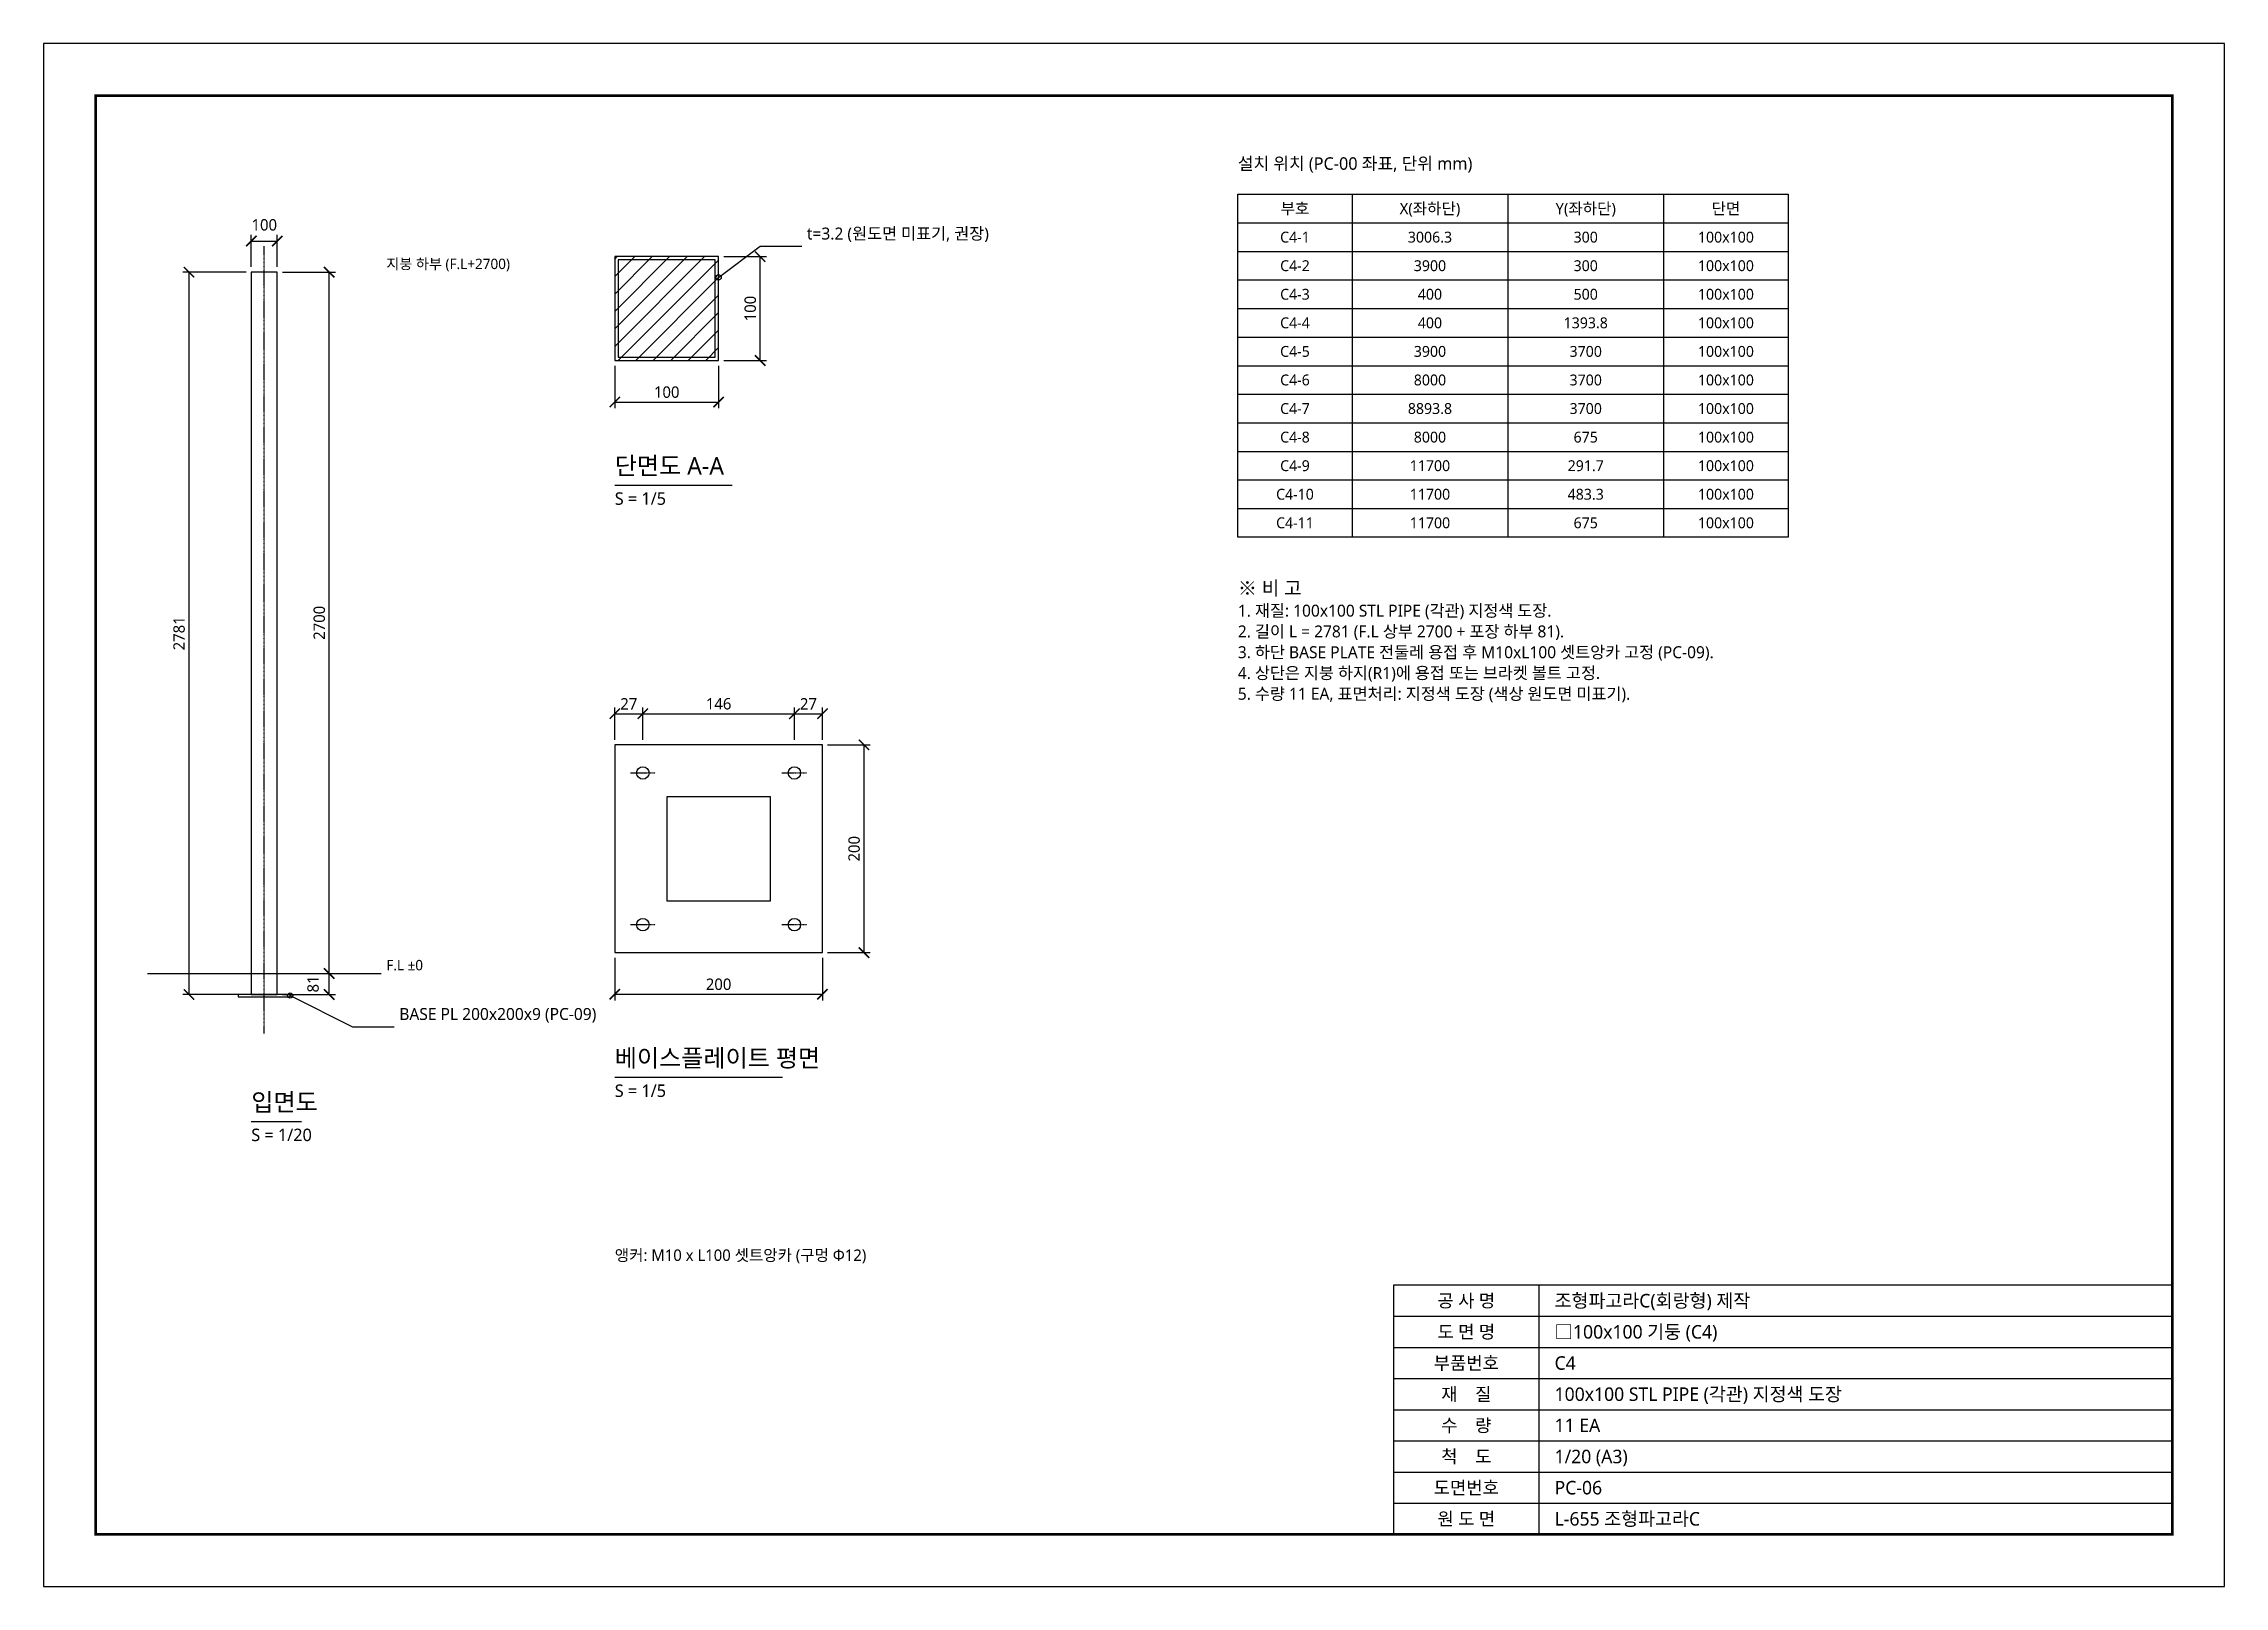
# Model space of a CAD drawing. Header units: millimetres. Extents: x 0 to 650420, y 0 to 14850.
# Drawn here: x 300000 to 308400, y 0 to 5940 of the extents above; entities that cross this region are included whole.
import ezdxf
from ezdxf.enums import TextEntityAlignment as Align

# ---------------------------------------------------------------- set-up
doc = ezdxf.new("R2010")
doc.units = ezdxf.units.MM
doc.linetypes.add('CENTER', pattern=[5.08, 3.175, -0.635, 0.635, -0.635])
for name, color, linetype in [('CENTER', 1, 'CENTER'), ('DIM', 3, 'Continuous'), ('FRAME', 7, 'Continuous'), ('HATCH', 8, 'Continuous'), ('NOTE', 1, 'Continuous'), ('OUTLINE', 7, 'Continuous'), ('TEXT', 7, 'Continuous'), ('THIN', 8, 'Continuous')]:
    doc.layers.add(name, color=color, linetype=linetype)
doc.styles.add('KOR', font='NanumGothic.ttf')
doc.dimstyles.new('PART', dxfattribs={"dimtxt": 2.2, "dimasz": 2, "dimexe": 1.2, "dimexo": 1, "dimgap": 0.8, "dimtad": 1, "dimdec": 1, "dimlfac": 100, "dimdsep": 46, "dimtxsty": 'KOR', "dimblk": 'ARCHTICK', "dimcen": 2.5, "dimclrd": 3, "dimclre": 3, "dimclrt": 3, "dimazin": 3, "dimtfac": 0.5, "dimtmove": 2, "dimatfit": 3})

msp = doc.modelspace()

# ---------------------------------------------------------------- texts
at = {"layer": 'TEXT', "style": 'KOR'}
for s, height, p in [('설치 위치 (PC-00 좌표, 단위 mm)', 48, (304600, 5440)), ('t=3.2 (원도면 미표기, 권장)', 46, (302940, 5172)), ('지붕 하부 (F.L+2700)', 40, (301320, 5060)), ('단면도 A-A', 68, (302200, 4260)), ('S = 1/5', 48, (302200, 4150)), ('※ 비 고', 54, (304600, 3800)), ('1. 재질: 100x100 STL PIPE (각관) 지정색 도장.', 46, (304600, 3720)), ('2. 길이 L = 2781 (F.L 상부 2700 + 포장 하부 81).', 46, (304600, 3640)), ('3. 하단 BASE PLATE 전둘레 용접 후 M10xL100 셋트앙카 고정 (PC-09).', 46, (304600, 3560)), ('4. 상단은 지붕 하지(R1)에 용접 또는 브라켓 볼트 고정.', 46, (304600, 3480)), ('5. 수량 11 EA, 표면처리: 지정색 도장 (색상 원도면 미표기).', 46, (304600, 3400)), ('F.L ±0', 40, (301320, 2360)), ('BASE PL 200x200x9 (PC-09)', 46, (301370, 2167)), ('베이스플레이트 평면', 68, (302200, 1980)), ('S = 1/5', 48, (302200, 1870)), ('입면도', 68, (300800, 1810)), ('S = 1/20', 48, (300800, 1700)), ('앵커: M10 x L100 셋트앙카 (구멍 Φ12)', 44, (302200, 1240))]:
    msp.add_text(s, height=height, dxfattribs=at).set_placement(p, align=Align.BOTTOM_LEFT)
for s, height, p in [('부호', 44, (304820, 5305)), ('X(좌하단)', 44, (305340, 5305)), ('Y(좌하단)', 44, (305940, 5305)), ('단면', 44, (306480, 5305)), ('C4-1', 41.8, (304820, 5195)), ('3006.3', 41.8, (305340, 5195)), ('300', 41.8, (305940, 5195)), ('100x100', 41.8, (306480, 5195)), ('C4-2', 41.8, (304820, 5085)), ('3900', 41.8, (305340, 5085)), ('300', 41.8, (305940, 5085)), ('100x100', 41.8, (306480, 5085)), ('C4-3', 41.8, (304820, 4975)), ('400', 41.8, (305340, 4975)), ('500', 41.8, (305940, 4975)), ('100x100', 41.8, (306480, 4975)), ('C4-4', 41.8, (304820, 4865)), ('400', 41.8, (305340, 4865)), ('1393.8', 41.8, (305940, 4865)), ('100x100', 41.8, (306480, 4865)), ('C4-5', 41.8, (304820, 4755)), ('3900', 41.8, (305340, 4755)), ('3700', 41.8, (305940, 4755)), ('100x100', 41.8, (306480, 4755)), ('C4-6', 41.8, (304820, 4645)), ('8000', 41.8, (305340, 4645)), ('3700', 41.8, (305940, 4645)), ('100x100', 41.8, (306480, 4645)), ('C4-7', 41.8, (304820, 4535)), ('8893.8', 41.8, (305340, 4535)), ('3700', 41.8, (305940, 4535)), ('100x100', 41.8, (306480, 4535)), ('C4-8', 41.8, (304820, 4425)), ('8000', 41.8, (305340, 4425)), ('675', 41.8, (305940, 4425)), ('100x100', 41.8, (306480, 4425)), ('C4-9', 41.8, (304820, 4315)), ('11700', 41.8, (305340, 4315)), ('291.7', 41.8, (305940, 4315)), ('100x100', 41.8, (306480, 4315)), ('C4-10', 41.8, (304820, 4205)), ('11700', 41.8, (305340, 4205)), ('483.3', 41.8, (305940, 4205)), ('100x100', 41.8, (306480, 4205)), ('C4-11', 41.8, (304820, 4095)), ('11700', 41.8, (305340, 4095)), ('675', 41.8, (305940, 4095)), ('100x100', 41.8, (306480, 4095)), ('공 사 명', 50, (305480, 1100)), ('도 면 명', 50, (305480, 980)), ('부품번호', 50, (305480, 860)), ('재    질', 50, (305480, 740)), ('수    량', 50, (305480, 620)), ('척    도', 50, (305480, 500)), ('도면번호', 50, (305480, 380)), ('원 도 면', 50, (305480, 260))]:
    msp.add_text(s, height=height, dxfattribs=at).set_placement(p, align=Align.MIDDLE_CENTER)
for s, p in [('조형파고라C(회랑형) 제작', (305820, 1100)), ('□100x100 기둥 (C4)', (305820, 980)), ('C4', (305820, 860)), ('100x100 STL PIPE (각관) 지정색 도장', (305820, 740)), ('11 EA', (305820, 620)), ('1/20 (A3)', (305820, 500)), ('PC-06', (305820, 380)), ('L-655 조형파고라C', (305820, 260))]:
    msp.add_text(s, height=52, dxfattribs=at).set_placement(p, align=Align.MIDDLE_LEFT)

# ---------------------------------------------------------------- blocks, each defined once
blk = doc.blocks.new('_ARCHTICK')
at = {"color": 0, "linetype": 'BYBLOCK', "const_width": 0.15}
blk.add_lwpolyline([(-0.5, -0.5), (0.5, 0.5)], dxfattribs=at)

# ---------------------------------------------------------------- dimensions: what is measured, and where the dimension line sits
at = {"layer": 'DIM'}
for base, p1, p2, override in [((300800, 5180), (300800, 5060), (300900, 5060), {"dimscale": 20, "dimlfac": 1}), ((302200, 4560), (302200, 4720), (302600, 4720), {"dimscale": 20, "dimlfac": 0.25}), ((302200, 3360), (302200, 3240), (302308, 3240), {"dimscale": 20, "dimlfac": 0.25}), ((302308, 3360), (302308, 3240), (302892, 3240), {"dimscale": 20, "dimlfac": 0.25}), ((302892, 3360), (302892, 3240), (303000, 3240), {"dimscale": 20, "dimlfac": 0.25}), ((302200, 2280), (302200, 2440), (303000, 2440), {"dimscale": 20, "dimlfac": 0.25})]:
    msp.add_linear_dim(base=base, p1=p1, p2=p2, dimstyle='PART', override=override, dxfattribs=at).render()
for base, p1, p2, override in [((302760, 4720), (302600, 4720), (302600, 5120), {"dimscale": 20, "dimlfac": 0.25}), ((300560, 2279), (300800, 2279), (300800, 5060), {"dimscale": 20, "dimlfac": 1}), ((301100, 2360), (300900, 2360), (300900, 5060), {"dimscale": 20, "dimlfac": 1}), ((303160, 2440), (303000, 2440), (303000, 3240), {"dimscale": 20, "dimlfac": 0.25}), ((301100, 2279), (300900, 2279), (300900, 2360), {"dimscale": 20, "dimlfac": 1})]:
    msp.add_linear_dim(base=base, p1=p1, p2=p2, angle=90, dimstyle='PART', override=override, dxfattribs=at).render()

# ---------------------------------------------------------------- hatches: boundary and pattern name
at = {"layer": 'HATCH'}
h = msp.add_hatch(dxfattribs=at)
h.set_pattern_fill('ANSI31', scale=15)
h.paths.add_polyline_path([(302200, 4720), (302600, 4720), (302600, 5120), (302200, 5120)])

# ---------------------------------------------------------------- linework, layer by layer
at = {"layer": 'CENTER'}
for p, q in [((300850, 2129), (300850, 5160)), ((302260, 3132), (302356, 3132)), ((302844, 3132), (302940, 3132)), ((302260, 2548), (302356, 2548)), ((302844, 2548), (302940, 2548))]:
    msp.add_line(p, q, dxfattribs=at)
at = {"layer": 'DIM'}
for points in [[(302600, 5040), (302760, 5160), (302920, 5160)], [(300950, 2275), (301190, 2155), (301350, 2155)]]:
    msp.add_lwpolyline(points, dxfattribs=at)
for centre in [(302600, 5040), (300950, 2275)]:
    msp.add_circle(centre, 10, dxfattribs=at)
at = {"layer": 'FRAME'}
for points in [[(300000, 0), (308400, 0), (308400, 5940), (300000, 5940)], [(304600, 5360), (306720, 5360), (306720, 4040), (304600, 4040)], [(305200, 200), (308200, 200), (308200, 1160), (305200, 1160)]]:
    msp.add_lwpolyline(points, close=True, dxfattribs=at)
at = {"layer": 'FRAME', "const_width": 10}
msp.add_lwpolyline([(300200, 200), (308200, 200), (308200, 5740), (300200, 5740)], close=True, dxfattribs=at)
at = {"layer": 'NOTE'}
msp.add_line((300400, 2360), (301300, 2360), dxfattribs=at)
at = {"layer": 'OUTLINE'}
for points in [[(300800, 2279), (300900, 2279), (300900, 5060), (300800, 5060)], [(302200, 4720), (302600, 4720), (302600, 5120), (302200, 5120)], [(302200, 2440), (303000, 2440), (303000, 3240), (302200, 3240)], [(300750, 2270), (300950, 2270), (300950, 2279), (300750, 2279)]]:
    msp.add_lwpolyline(points, close=True, dxfattribs=at)
for centre in [(302308, 3132), (302892, 3132), (302308, 2548), (302892, 2548)]:
    msp.add_circle(centre, 24, dxfattribs=at)
at = {"layer": 'TEXT'}
for points in [[(302200, 4240), (302652.2, 4240)], [(302200, 1960), (302846, 1960)], [(300800, 1790), (300993.8, 1790)]]:
    msp.add_lwpolyline(points, dxfattribs=at)
at = {"layer": 'THIN'}
for points in [[(305040, 5360), (305040, 4040)], [(305640, 5360), (305640, 4040)], [(306240, 5360), (306240, 4040)], [(304600, 5250), (306720, 5250)], [(304600, 5140), (306720, 5140)], [(304600, 5030), (306720, 5030)], [(304600, 4920), (306720, 4920)], [(304600, 4810), (306720, 4810)], [(304600, 4700), (306720, 4700)], [(304600, 4590), (306720, 4590)], [(304600, 4480), (306720, 4480)], [(304600, 4370), (306720, 4370)], [(304600, 4260), (306720, 4260)], [(304600, 4150), (306720, 4150)], [(305760, 200), (305760, 1160)], [(305200, 1040), (308200, 1040)], [(305200, 920), (308200, 920)], [(305200, 800), (308200, 800)], [(305200, 680), (308200, 680)], [(305200, 560), (308200, 560)], [(305200, 440), (308200, 440)], [(305200, 320), (308200, 320)]]:
    msp.add_lwpolyline(points, dxfattribs=at)
for points in [[(302212.8, 4732.8), (302587.2, 4732.8), (302587.2, 5107.2), (302212.8, 5107.2)], [(302400, 2640), (302800, 2640), (302800, 3040), (302400, 3040)]]:
    msp.add_lwpolyline(points, close=True, dxfattribs=at)

msp.set_redraw_order([(e.dxf.handle, doc.entitydb.next_handle()) for e in msp.query("TEXT MTEXT ATTDEF DIMENSION ARC_DIMENSION")])  # texts and dimensions are drawn at this point

doc.saveas('drawing.dxf')
